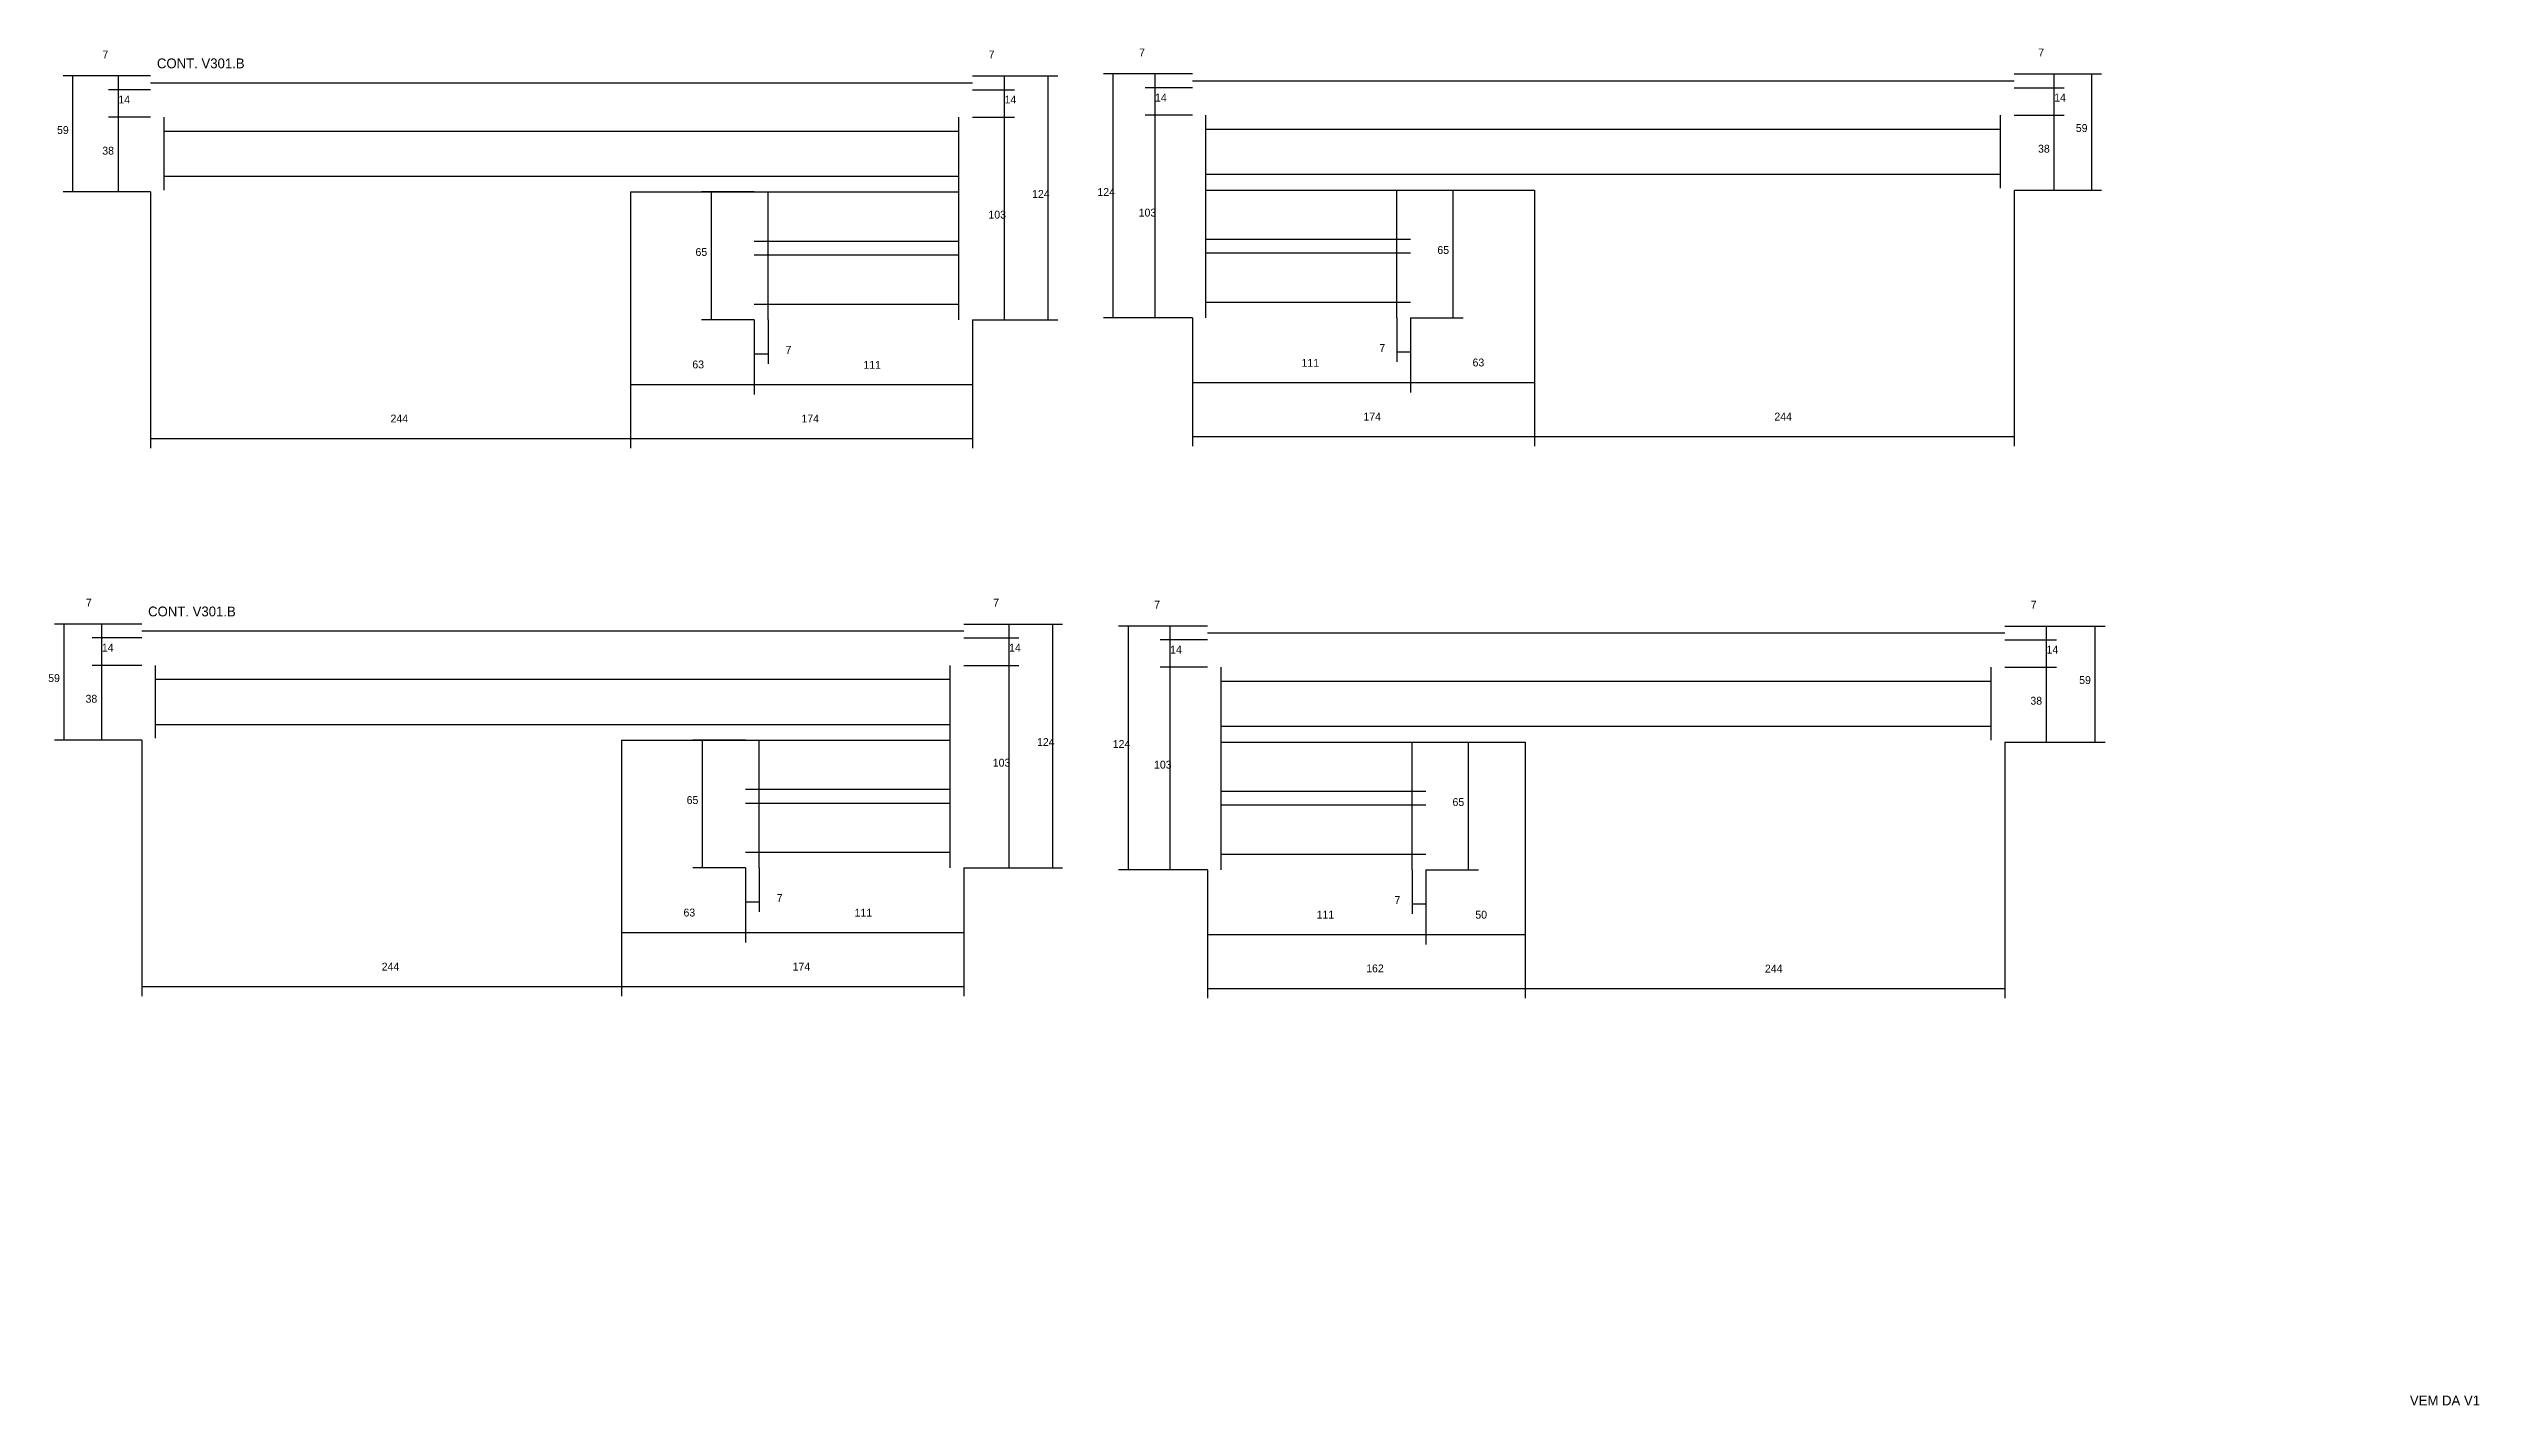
# Model space of a CAD drawing. Header units: metres. Extents: x 1994 to 5639, y 5783 to 7154.
# Drawn here: x 1994 to 3230, y 6426 to 7116 of the extents above; entities that cross this region are included whole.
import ezdxf

# ---------------------------------------------------------------- set-up
doc = ezdxf.new("R2010")
doc.units = ezdxf.units.M
for name, color, linetype in [('COTA', 241, 'Continuous'), ('SARR_2.2x7', 40, 'Continuous'), ('Texto Seção', 7, 'Continuous')]:
    doc.layers.add(name, color=color, linetype=linetype)

msp = doc.modelspace()

# ---------------------------------------------------------------- texts
at = {"layer": 'COTA'}
for s, p in [('7', (2021, 7111.2)), ('7', (2471.7, 7111.2)), ('7', (2548.2, 7112.2)), ('7', (3005.5, 7112.2)), ('14', (2029.1, 7088.3)), ('14', (2479.8, 7088.3)), ('14', (2556.3, 7089.3)), ('14', (3013.6, 7089.3)), ('59', (1997.9, 7072.8)), ('59', (3024.6, 7073.8)), ('38', (2020.9, 7062.3)), ('38', (3005.4, 7063.3)), ('124', (2493.8, 7040.3)), ('124', (2527, 7041.3)), ('103', (2548, 7030.8)), ('103', (2471.6, 7029.8)), ('65', (2322.6, 7010.8)), ('65', (2699.9, 7011.8)), ('7', (2368.4, 6961)), ('7', (2670.4, 6962)), ('63', (2321, 6953.6)), ('111', (2408, 6953.4)), ('111', (2630.8, 6954.4)), ('63', (2717.8, 6954.6)), ('244', (2167.5, 6926.1)), ('174', (2376.5, 6926.1)), ('174', (2662.3, 6927.1)), ('244', (2871.3, 6927.1)), ('7', (2012.6, 6832.5)), ('7', (2474, 6832.5)), ('7', (2555.9, 6831.5)), ('7', (3001.7, 6831.5)), ('14', (2020.7, 6809.6)), ('14', (2482.1, 6809.6)), ('14', (2564, 6808.6)), ('14', (3009.7, 6808.6)), ('59', (1993.4, 6794.1)), ('38', (2012.4, 6783.6)), ('59', (3026.3, 6793.1)), ('38', (3001.5, 6782.6)), ('124', (2496.3, 6761.6)), ('124', (2534.8, 6760.6)), ('103', (2473.8, 6751.1)), ('103', (2555.8, 6750.1)), ('65', (2318.1, 6732.1)), ('65', (2707.6, 6731.1)), ('63', (2316.5, 6674.9)), ('7', (2363.9, 6682.3)), ('111', (2403.5, 6674.8)), ('111', (2638.5, 6673.8)), ('7', (2678.1, 6681.3)), ('50', (2719.2, 6673.8)), ('244', (2163, 6647.4)), ('174', (2372, 6647.4)), ('162', (2663.7, 6646.5)), ('244', (2866.5, 6646.4))]:
    msp.add_text(s, height=4, dxfattribs=at).set_placement(p)
at = {"layer": 'Texto Seção'}
for s, p in [('CONT. V301.B', (2048.7, 7106.2)), ('CONT. V301.B', (2044.2, 6827.5)), ('VEM DA V1', (3194.5, 6426.3))]:
    msp.add_text(s, height=5, dxfattribs=at).set_placement(p)

# ---------------------------------------------------------------- linework, layer by layer
at = {"layer": 'COTA'}
for p, q in [((2045.5, 7102.3), (2001, 7102.3)), ((2006, 7043.3), (2006, 7102.3)), ((2045.5, 7102.3), (2024.1, 7102.3)), ((2029.1, 7095.3), (2029.1, 7102.3)), ((2463.5, 7102.3), (2506.9, 7102.3)), ((2463.5, 7102.3), (2484.8, 7102.3)), ((2479.8, 7095.3), (2479.8, 7102.3)), ((2501.9, 6978.3), (2501.9, 7102.3)), ((2575.3, 7103.3), (2530.1, 7103.3)), ((2535.1, 6979.3), (2535.1, 7103.3)), ((2575.3, 7103.3), (2551.3, 7103.3)), ((2575.3, 7096.3), (2551.3, 7096.3)), ((2575.3, 7096.3), (2551.3, 7096.3)), ((2556.3, 7096.3), (2556.3, 7103.3)), ((2556.3, 7082.3), (2556.3, 7096.3)), ((2993.3, 7103.3), (3037.7, 7103.3)), ((2993.3, 7103.3), (3018.6, 7103.3)), ((2993.3, 7096.3), (3018.6, 7096.3)), ((2993.3, 7096.3), (3018.6, 7096.3)), ((3013.6, 7096.3), (3013.6, 7103.3)), ((3013.6, 7082.3), (3013.6, 7096.3)), ((3032.7, 7044.3), (3032.7, 7103.3)), ((2045.5, 7095.3), (2024.1, 7095.3)), ((2045.5, 7095.3), (2024.1, 7095.3)), ((2029.1, 7081.3), (2029.1, 7095.3)), ((2463.5, 7095.3), (2484.8, 7095.3)), ((2463.5, 7095.3), (2484.8, 7095.3)), ((2479.8, 7081.3), (2479.8, 7095.3)), ((2045.5, 7081.3), (2024.1, 7081.3)), ((2045.5, 7081.3), (2024.1, 7081.3)), ((2029.1, 7043.3), (2029.1, 7081.3)), ((2463.5, 7081.3), (2484.8, 7081.3)), ((2463.5, 7081.3), (2484.8, 7081.3)), ((2479.8, 6978.3), (2479.8, 7081.3)), ((2575.3, 7082.3), (2551.3, 7082.3)), ((2575.3, 7082.3), (2551.3, 7082.3)), ((2556.3, 6979.3), (2556.3, 7082.3)), ((2993.3, 7082.3), (3018.6, 7082.3)), ((2993.3, 7082.3), (3018.6, 7082.3)), ((3013.6, 7044.3), (3013.6, 7082.3)), ((2045.5, 7043.3), (2001, 7043.3)), ((2045.5, 7043.3), (2024.1, 7043.3)), ((2045.5, 7043.3), (2045.5, 6913)), ((2289.5, 7043.3), (2289.5, 6913)), ((2289.5, 7043.3), (2289.5, 6913)), ((2352.5, 7043.3), (2325.7, 7043.3)), ((2330.7, 6978.3), (2330.7, 7043.3)), ((2686.3, 7044.3), (2713, 7044.3)), ((2708, 6979.3), (2708, 7044.3)), ((2749.3, 7044.3), (2749.3, 6914)), ((2749.3, 7044.3), (2749.3, 6914)), ((2993.3, 7044.3), (2993.3, 6914)), ((2993.3, 7044.3), (3018.6, 7044.3)), ((2993.3, 7044.3), (3037.7, 7044.3)), ((2289.5, 6978.3), (2289.5, 6940.4)), ((2352.5, 6978.3), (2325.7, 6978.3)), ((2352.5, 6978.3), (2352.5, 6956)), ((2352.5, 6978.3), (2352.5, 6940.4)), ((2352.5, 6978.3), (2352.5, 6940.4)), ((2359.5, 6978.3), (2359.5, 6956)), ((2463.5, 6978.3), (2463.5, 6913)), ((2463.5, 6978.3), (2463.5, 6940.4)), ((2463.5, 6978.3), (2484.8, 6978.3)), ((2463.5, 6978.3), (2506.9, 6978.3)), ((2575.3, 6979.3), (2530.1, 6979.3)), ((2575.3, 6979.3), (2551.3, 6979.3)), ((2575.3, 6979.3), (2575.3, 6914)), ((2575.3, 6979.3), (2575.3, 6941.4)), ((2679.3, 6979.3), (2679.3, 6957)), ((2686.3, 6979.3), (2686.3, 6957)), ((2686.3, 6979.3), (2713, 6979.3)), ((2686.3, 6979.3), (2686.3, 6941.4)), ((2686.3, 6979.3), (2686.3, 6941.4)), ((2749.3, 6979.3), (2749.3, 6941.4)), ((2352.5, 6961), (2359.5, 6961)), ((2679.3, 6962), (2686.3, 6962)), ((2289.5, 6945.4), (2352.5, 6945.4)), ((2352.5, 6945.4), (2463.5, 6945.4)), ((2575.3, 6946.4), (2686.3, 6946.4)), ((2686.3, 6946.4), (2749.3, 6946.4)), ((2045.5, 6918), (2289.5, 6918)), ((2289.5, 6918), (2463.5, 6918)), ((2575.3, 6919), (2749.3, 6919)), ((2749.3, 6919), (2993.3, 6919)), ((2041, 6823.6), (1996.6, 6823.6)), ((2001.6, 6764.6), (2001.6, 6823.6)), ((2041, 6823.6), (2015.7, 6823.6)), ((2041, 6816.6), (2015.7, 6816.6)), ((2041, 6816.6), (2015.7, 6816.6)), ((2020.7, 6816.6), (2020.7, 6823.6)), ((2020.7, 6802.6), (2020.7, 6816.6)), ((2459, 6823.6), (2509.3, 6823.6)), ((2459, 6823.6), (2487.1, 6823.6)), ((2459, 6816.6), (2487.1, 6816.6)), ((2459, 6816.6), (2487.1, 6816.6)), ((2482.1, 6816.6), (2482.1, 6823.6)), ((2482.1, 6802.6), (2482.1, 6816.6)), ((2504.3, 6699.6), (2504.3, 6823.6)), ((2583, 6822.6), (2537.8, 6822.6)), ((2542.8, 6698.6), (2542.8, 6822.6)), ((2583, 6822.6), (2559, 6822.6)), ((2583, 6815.6), (2559, 6815.6)), ((2583, 6815.6), (2559, 6815.6)), ((2564, 6815.6), (2564, 6822.6)), ((2564, 6801.6), (2564, 6815.6)), ((2988.5, 6822.6), (3039.5, 6822.6)), ((2988.5, 6822.6), (3014.7, 6822.6)), ((2988.5, 6815.6), (3014.7, 6815.6)), ((2988.5, 6815.6), (3014.7, 6815.6)), ((3009.7, 6815.6), (3009.7, 6822.6)), ((3009.7, 6801.6), (3009.7, 6815.6)), ((3034.5, 6763.6), (3034.5, 6822.6)), ((2041, 6802.6), (2015.7, 6802.6)), ((2041, 6802.6), (2015.7, 6802.6)), ((2020.7, 6764.6), (2020.7, 6802.6)), ((2459, 6802.6), (2487.1, 6802.6)), ((2459, 6802.6), (2487.1, 6802.6)), ((2482.1, 6699.6), (2482.1, 6802.6)), ((2583, 6801.6), (2559, 6801.6)), ((2583, 6801.6), (2559, 6801.6)), ((2564, 6698.6), (2564, 6801.6)), ((2988.5, 6801.6), (3014.7, 6801.6)), ((2988.5, 6801.6), (3014.7, 6801.6)), ((3009.7, 6763.6), (3009.7, 6801.6)), ((2041, 6764.6), (1996.6, 6764.6)), ((2041, 6764.6), (2015.7, 6764.6)), ((2041, 6764.6), (2041, 6634.3)), ((2285, 6764.6), (2285, 6634.3)), ((2285, 6764.6), (2285, 6634.3)), ((2348, 6764.6), (2321.2, 6764.6)), ((2326.2, 6699.6), (2326.2, 6764.6)), ((2694, 6763.6), (2720.8, 6763.6)), ((2715.8, 6698.6), (2715.8, 6763.6)), ((2744.5, 6763.6), (2744.5, 6633.3)), ((2744.5, 6763.6), (2744.5, 6633.3)), ((2988.5, 6763.6), (2988.5, 6633.3)), ((2988.5, 6763.6), (3014.7, 6763.6)), ((2988.5, 6763.6), (3039.5, 6763.6)), ((2285, 6699.6), (2285, 6661.7)), ((2348, 6699.6), (2321.2, 6699.6)), ((2348, 6699.6), (2348, 6677.3)), ((2348, 6699.6), (2348, 6661.7)), ((2348, 6699.6), (2348, 6661.7)), ((2355, 6699.6), (2355, 6677.3)), ((2459, 6699.6), (2459, 6634.3)), ((2459, 6699.6), (2459, 6661.7)), ((2459, 6699.6), (2487.1, 6699.6)), ((2459, 6699.6), (2509.3, 6699.6)), ((2583, 6698.6), (2537.8, 6698.6)), ((2583, 6698.6), (2559, 6698.6)), ((2583, 6698.6), (2583, 6633.3)), ((2583, 6698.6), (2583, 6660.7)), ((2687, 6698.6), (2687, 6676.3)), ((2694, 6698.6), (2694, 6676.3)), ((2694, 6698.6), (2720.8, 6698.6)), ((2694, 6698.6), (2694, 6660.7)), ((2694, 6698.6), (2694, 6660.7)), ((2744.5, 6698.6), (2744.5, 6660.7)), ((2348, 6682.3), (2355, 6682.3)), ((2687, 6681.3), (2694, 6681.3)), ((2285, 6666.7), (2348, 6666.7)), ((2348, 6666.7), (2459, 6666.7)), ((2583, 6665.7), (2694, 6665.7)), ((2694, 6665.7), (2744.5, 6665.7)), ((2041, 6639.3), (2285, 6639.3)), ((2285, 6639.3), (2459, 6639.3)), ((2583, 6638.3), (2744.5, 6638.3)), ((2744.5, 6638.3), (2988.5, 6638.3))]:
    msp.add_line(p, q, dxfattribs=at)
at = {"layer": 'SARR_2.2x7'}
for p, q in [((2045.5, 7098.8), (2302, 7098.8)), ((2302, 7098.8), (2463.5, 7098.8)), ((2575.3, 7099.8), (2831.8, 7099.8)), ((2831.8, 7099.8), (2993.3, 7099.8)), ((2052.4, 7044.3), (2052.4, 7081.3)), ((2052.4, 7074.3), (2289.5, 7074.3)), ((2289.5, 7074.3), (2456.5, 7074.3)), ((2456.5, 6978.3), (2456.5, 7081.3)), ((2582.2, 6979.3), (2582.2, 7082.3)), ((2582.2, 7075.3), (2749.2, 7075.3)), ((2749.3, 7075.3), (2986.3, 7075.3)), ((2986.3, 7045.3), (2986.3, 7082.3)), ((2052.4, 7051.3), (2289.5, 7051.3)), ((2289.5, 7051.3), (2456.5, 7051.3)), ((2582.2, 7052.3), (2749.2, 7052.3)), ((2749.3, 7052.3), (2986.3, 7052.3)), ((2289.5, 7043.3), (2456.5, 7043.3)), ((2352.5, 7043.3), (2359.5, 7043.3)), ((2359.5, 6978.3), (2359.5, 7043.3)), ((2582.2, 7044.3), (2749.3, 7044.3)), ((2679.3, 6979.3), (2679.3, 7044.3)), ((2679.3, 7044.3), (2686.3, 7044.3)), ((2352.5, 7018.3), (2456.5, 7018.3)), ((2352.5, 7011.3), (2456.5, 7011.3)), ((2582.2, 7019.3), (2686.3, 7019.3)), ((2582.2, 7012.3), (2686.3, 7012.3)), ((2352.5, 6986.3), (2456.6, 6986.3)), ((2582.2, 6987.3), (2686.3, 6987.3)), ((2041, 6820.1), (2297.5, 6820.1)), ((2297.5, 6820.1), (2459, 6820.1)), ((2583, 6819.1), (2839.5, 6819.1)), ((2839.5, 6819.1), (2988.5, 6819.1)), ((2048, 6765.6), (2048, 6802.6)), ((2452.1, 6699.6), (2452.1, 6802.6)), ((2589.9, 6698.6), (2589.9, 6801.6)), ((2981.5, 6764.6), (2981.5, 6801.6)), ((2048, 6795.6), (2285, 6795.6)), ((2285, 6795.6), (2452.1, 6795.6)), ((2589.9, 6794.6), (2744.5, 6794.6)), ((2744.5, 6794.6), (2981.5, 6794.6)), ((2048, 6772.6), (2285, 6772.6)), ((2285, 6772.6), (2452.1, 6772.6)), ((2285, 6764.6), (2452.1, 6764.6)), ((2348, 6764.6), (2355, 6764.6)), ((2355, 6699.6), (2355, 6764.6)), ((2589.9, 6771.6), (2744.5, 6771.6)), ((2590, 6763.6), (2744.5, 6763.6)), ((2687, 6698.6), (2687, 6763.6)), ((2687, 6763.6), (2694, 6763.6)), ((2744.5, 6771.6), (2981.5, 6771.6)), ((2348, 6739.6), (2452.1, 6739.6)), ((2589.9, 6738.6), (2694, 6738.6)), ((2348, 6732.6), (2452.1, 6732.6)), ((2589.9, 6731.6), (2694, 6731.6)), ((2348, 6707.6), (2452.1, 6707.6)), ((2589.9, 6706.6), (2694, 6706.6))]:
    msp.add_line(p, q, dxfattribs=at)

msp.set_redraw_order([(e.dxf.handle, doc.entitydb.next_handle()) for e in msp.query("TEXT MTEXT ATTDEF DIMENSION ARC_DIMENSION")])  # texts and dimensions are drawn at this point

doc.saveas('drawing.dxf')
